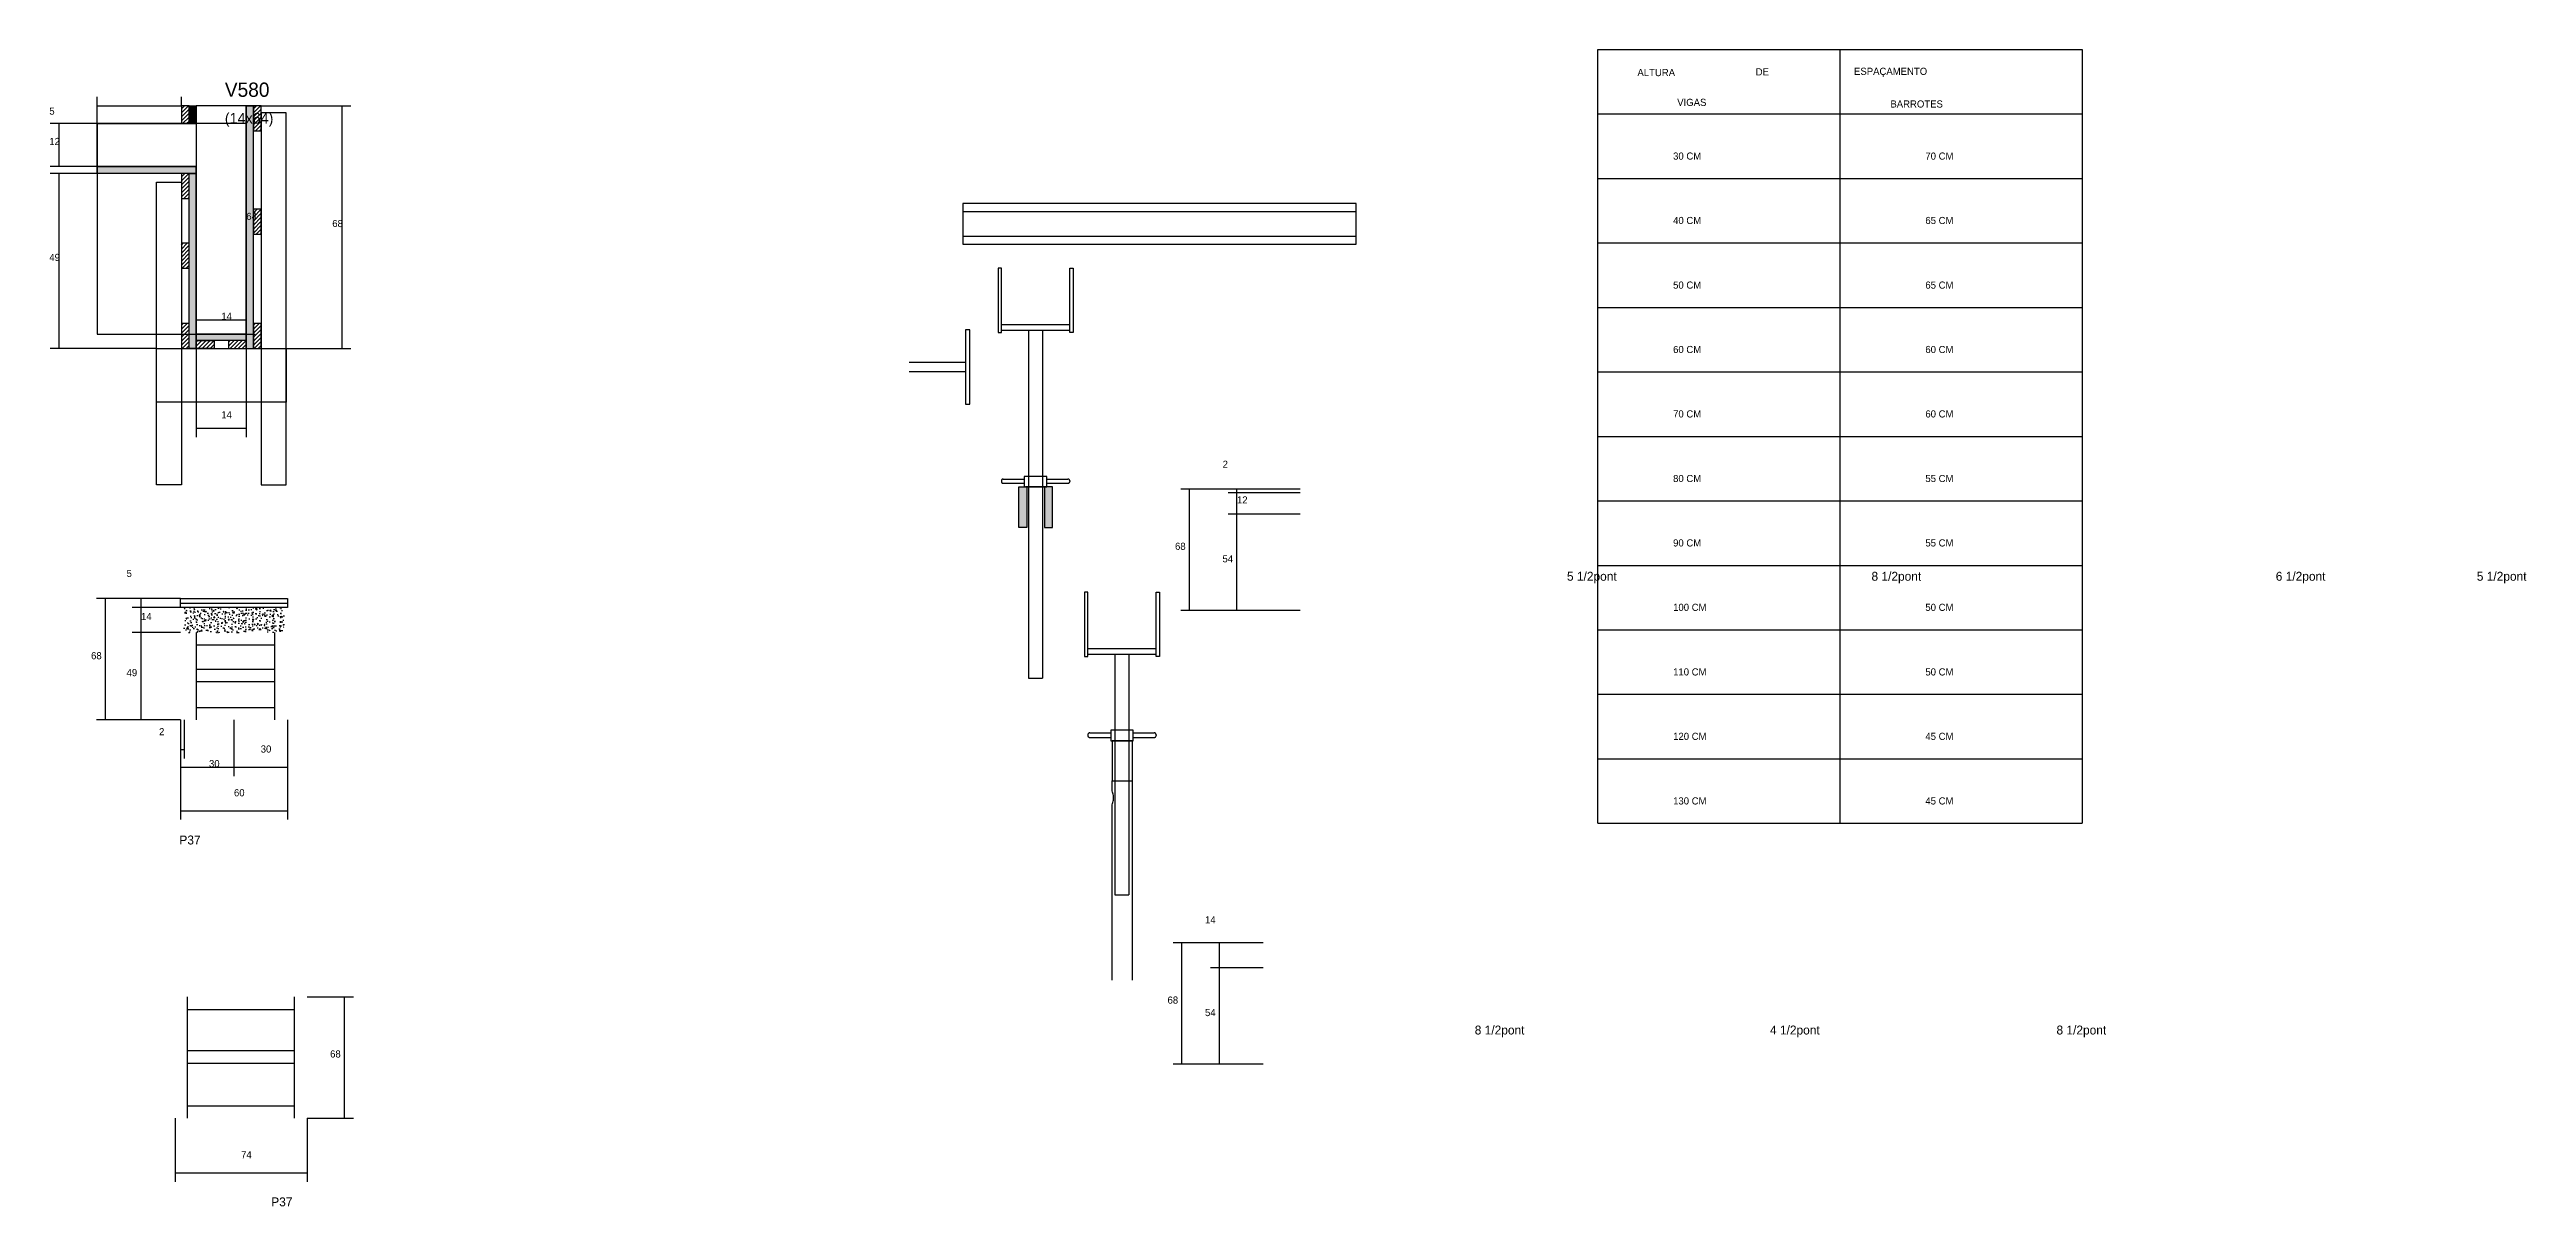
# Model space of a CAD drawing. Header units: metres. Extents: x -2848 to 21926, y -45195 to 1016.
# Drawn here: x 12702 to 14090, y -40217 to -39568 of the extents above; entities that cross this region are included whole.
import ezdxf

# ---------------------------------------------------------------- set-up
doc = ezdxf.new("R2010")
doc.units = ezdxf.units.M
for name, color, linetype in [('BARRA DE ANCORAGEM', 7, 'Continuous'), ('CONCRETO', 251, 'Continuous'), ('COTA', 4, 'Continuous'), ('Cota Seção (2x)', 4, 'Continuous'), ('Escoras', 2, 'Continuous'), ('Forcador', 251, 'Continuous'), ('GARFOS', 7, 'Continuous'), ('Hachura', 253, 'Continuous'), ('Madeira', 126, 'Continuous'), ('NOMENCLATURA', 7, 'Continuous'), ('Painéis', 200, 'Continuous'), ('Perfil Metálico', 251, 'Continuous'), ('SARR_2.2x7', 40, 'Continuous'), ('SARR_3.5x7', 81, 'Continuous'), ('SARR_EDITAR', 141, 'Continuous'), ('Texto Seção', 7, 'Continuous')]:
    doc.layers.add(name, color=color, linetype=linetype)

msp = doc.modelspace()

# ---------------------------------------------------------------- texts
at = {"layer": 'COTA'}
for s, p in [('5', (12701.6, -39605)), ('12', (12701.6, -39622)), ('68', (12860.2, -39668)), ('49', (12701.6, -39687)), ('14', (12798, -39775.2)), ('2', (13359.3, -39802.9)), ('12', (13367.3, -39822.9)), ('68', (13332.6, -39848.9)), ('5', (12744.9, -39864.1)), ('54', (13359.2, -39855.9)), ('14', (12753, -39888.2)), ('68', (12725, -39910.2)), ('49', (12744.9, -39919.7)), ('2', (12763.1, -39952.8)), ('30', (12820.1, -39962.5)), ('30', (12791.1, -39970.7)), ('60', (12805.1, -39987)), ('14', (13349.4, -40058.2)), ('68', (13328.4, -40103.2)), ('54', (13349.4, -40110.2)), ('68', (12859, -40133.4)), ('74', (12809.1, -40189.9))]:
    msp.add_text(s, height=4, dxfattribs=at).set_placement(p)
at = {"layer": 'Cota Seção (2x)'}
for s, p in [('64', (12812, -39664)), ('14', (12798, -39720))]:
    msp.add_text(s, height=4, dxfattribs=at).set_placement(p)
at = {"layer": 'GARFOS'}
for s, p in [('ALTURA   ', (13591.8, -39583.4)), ('DE', (13658.1, -39583)), ('ESPAÇAMENTO', (13713.2, -39582.7)), ('VIGAS', (13614.1, -39600.1)), ('BARROTES', (13733.6, -39601)), ('30 CM', (13611.8, -39630.2)), ('70 CM', (13753.2, -39630.2)), ('40 CM', (13611.8, -39666.3)), ('65 CM', (13753.2, -39666.3)), ('50 CM', (13611.8, -39702.5)), ('65 CM', (13753.2, -39702.5)), ('60 CM', (13611.8, -39738.6)), ('60 CM', (13753.2, -39738.6)), ('70 CM', (13611.8, -39774.7)), ('60 CM', (13753.2, -39774.7)), ('80 CM', (13611.8, -39810.9)), ('55 CM', (13753.2, -39810.9)), ('90 CM', (13611.8, -39847)), ('55 CM', (13753.2, -39847)), ('100 CM', (13611.8, -39883.1)), ('50 CM', (13753.2, -39883.1)), ('110 CM', (13611.8, -39919.3)), ('50 CM', (13753.2, -39919.3)), ('120 CM', (13611.8, -39955.4)), ('45 CM', (13753.2, -39955.4)), ('130 CM', (13611.8, -39991.6)), ('45 CM', (13753.2, -39991.6))]:
    msp.add_text(s, height=4, dxfattribs=at).set_placement(p)
at = {"layer": 'NOMENCLATURA'}
for s, p in [('5 1/2pont', (13552.3, -39866.2)), ('8 1/2pont', (13723, -39866.2)), ('6 1/2pont', (13949.6, -39866.2)), ('5 1/2pont', (14062.3, -39866.2)), ('P37', (12774.5, -40014)), ('8 1/2pont', (13500.6, -40120.5)), ('4 1/2pont', (13666.1, -40120.5)), ('8 1/2pont', (13826.7, -40120.5)), ('P37', (12826, -40216.8))]:
    msp.add_text(s, height=5, dxfattribs=at).set_placement(p)
at = {"layer": 'Texto Seção'}
for s, height, p in [('V580', 8, (12800, -39595)), ('(14x64)', 6, (12800, -39610))]:
    msp.add_text(s, height=height, dxfattribs=at).set_placement(p)

# ---------------------------------------------------------------- hatches: boundary and pattern name
at = {"layer": 'COTA'}
h = msp.add_hatch(dxfattribs=at)
h.set_pattern_fill('AR-CONC', scale=0.03)
h.paths.add_polyline_path([(12777.1, -39895.2), (12777.1, -39881.2), (12777.1, -39881.2), (12833.1, -39881.2), (12833.1, -39881.2), (12833.1, -39895.2), (12833.1, -39895.2), (12777.1, -39895.2)])
at = {"layer": 'Hachura'}
h = msp.add_hatch(dxfattribs=at)
h.set_pattern_fill('ANSI31', scale=0.5)
h.paths.add_polyline_path([(12780, -39600), (12775.6, -39600), (12775.6, -39600), (12775.6, -39610), (12775.6, -39610), (12780, -39610), (12780, -39610), (12780, -39600)])
h = msp.add_hatch(color=8, dxfattribs=at)
h.dxf.hatch_style = 1
h.paths.add_polyline_path([(12780, -39610), (12784, -39610), (12784, -39610), (12784, -39600), (12784, -39600), (12780, -39600), (12780, -39600), (12780, -39610)])
h = msp.add_hatch(color=8, dxfattribs=at)
h.dxf.hatch_style = 1
h.paths.add_polyline_path([(12816, -39600), (12812, -39600), (12812, -39600), (12812, -39736), (12812, -39736), (12816, -39736), (12816, -39736), (12816, -39600)])
h = msp.add_hatch(dxfattribs=at)
h.set_pattern_fill('ANSI31', scale=0.5)
h.paths.add_polyline_path([(12820.4, -39600), (12816, -39600), (12816, -39600), (12816, -39614), (12816, -39614), (12820.4, -39614), (12820.4, -39614), (12820.4, -39600)])
h = msp.add_hatch(color=8, dxfattribs=at)
h.dxf.hatch_style = 1
h.paths.add_polyline_path([(12728.4, -39638), (12728.4, -39634), (12728.4, -39634), (12784, -39634), (12784, -39634), (12784, -39638), (12784, -39638), (12728.4, -39638)])
h = msp.add_hatch(dxfattribs=at)
h.set_pattern_fill('ANSI31', scale=0.5)
h.paths.add_polyline_path([(12780, -39638), (12775.6, -39638), (12775.6, -39638), (12775.6, -39652), (12775.6, -39652), (12780, -39652), (12780, -39652), (12780, -39638)])
h = msp.add_hatch(color=8, dxfattribs=at)
h.dxf.hatch_style = 1
h.paths.add_polyline_path([(12780, -39638), (12784, -39638), (12784, -39638), (12784, -39736), (12784, -39736), (12780, -39736), (12780, -39736), (12780, -39638)])
h = msp.add_hatch(dxfattribs=at)
h.set_pattern_fill('ANSI31', scale=0.5)
h.paths.add_polyline_path([(12820.4, -39658), (12816, -39658), (12816, -39658), (12816, -39672), (12816, -39672), (12820.4, -39672), (12820.4, -39672), (12820.4, -39658)])
h = msp.add_hatch(dxfattribs=at)
h.set_pattern_fill('ANSI31', scale=0.5)
h.paths.add_polyline_path([(12780, -39677), (12775.6, -39677), (12775.6, -39677), (12775.6, -39691), (12775.6, -39691), (12780, -39691), (12780, -39691), (12780, -39677)])
h = msp.add_hatch(dxfattribs=at)
h.set_pattern_fill('ANSI31', scale=0.5)
h.paths.add_polyline_path([(12780, -39722), (12775.6, -39722), (12775.6, -39722), (12775.6, -39736), (12775.6, -39736), (12780, -39736), (12780, -39736), (12780, -39722)])
h = msp.add_hatch(dxfattribs=at)
h.set_pattern_fill('ANSI31', scale=0.5)
h.paths.add_polyline_path([(12820.4, -39722), (12816, -39722), (12816, -39722), (12816, -39736), (12816, -39736), (12820.4, -39736), (12820.4, -39736), (12820.4, -39722)])
h = msp.add_hatch(color=8, dxfattribs=at)
h.dxf.hatch_style = 1
h.paths.add_polyline_path([(12784, -39731.6), (12784, -39728), (12784, -39728), (12812, -39728), (12812, -39728), (12812, -39731.6), (12812, -39731.6), (12784, -39731.6)])
h = msp.add_hatch(dxfattribs=at)
h.set_pattern_fill('ANSI31', scale=0.5)
h.paths.add_polyline_path([(12784, -39736), (12784, -39731.6), (12784, -39731.6), (12794, -39731.6), (12794, -39731.6), (12794, -39736), (12794, -39736), (12784, -39736)])
h = msp.add_hatch(dxfattribs=at)
h.set_pattern_fill('ANSI31', scale=0.5)
h.paths.add_polyline_path([(12812, -39736), (12812, -39731.6), (12812, -39731.6), (12802, -39731.6), (12802, -39731.6), (12802, -39736), (12802, -39736), (12812, -39736)])
at = {"layer": 'Perfil Metálico'}
h = msp.add_hatch(color=8, dxfattribs=at)
h.dxf.hatch_style = 1
h.paths.add_polyline_path([(13245, -39836.3), (13249.5, -39836.3), (13249.5, -39813.5), (13245, -39813.5)])
h = msp.add_hatch(color=8, dxfattribs=at)
h.dxf.hatch_style = 1
h.paths.add_polyline_path([(13259.4, -39836.3), (13263.9, -39836.3), (13263.9, -39813.5), (13259.4, -39813.5)])

# ---------------------------------------------------------------- linework, layer by layer
at = {"layer": 'BARRA DE ANCORAGEM'}
for p, q in [((13183.6, -39743.7), (13215.2, -39743.7)), ((13183.6, -39749), (13215.2, -39749))]:
    msp.add_line(p, q, dxfattribs=at)
msp.add_lwpolyline([(13217.6, -39767.2), (13217.6, -39725.5), (13215.2, -39725.5), (13215.2, -39767.2)], close=True, dxfattribs=at)
at = {"layer": 'CONCRETO'}
for points in [[(12812, -39624), (12812, -39624), (12812, -39656), (12812, -39656), (12812, -39728), (12784, -39728), (12784, -39634), (12728.4, -39634), (12728.4, -39610), (12784, -39610)], [(12784, -39634), (12784, -39636), (12784, -39636), (12784, -39728), (12812, -39728), (12812, -39600), (12816, -39600), (12816, -39600), (12784, -39600), (12784, -39610)]]:
    msp.add_lwpolyline(points, dxfattribs=at)
for points in [[(12728.4, -39728), (12812, -39728), (12812, -39610), (12728.4, -39610)], [(12784, -39728), (12816, -39728), (12816, -39600), (12784, -39600)]]:
    msp.add_lwpolyline(points, close=True, dxfattribs=at)
at = {"layer": 'COTA'}
for p, q in [((12728.4, -39610), (12728.4, -39595)), ((12775.6, -39600), (12775.6, -39595)), ((12728.4, -39610), (12702.1, -39610)), ((12707.1, -39634), (12707.1, -39610)), ((12728.4, -39600), (12775.6, -39600)), ((12820.4, -39600), (12870.7, -39600)), ((12865.7, -39736), (12865.7, -39600)), ((12728.4, -39634), (12702.1, -39634)), ((12766, -39638), (12702.1, -39638)), ((12707.1, -39736), (12707.1, -39638)), ((12761.6, -39736), (12702.1, -39736)), ((12784, -39736), (12784, -39785.7)), ((12812, -39736), (12812, -39785.7)), ((12834.4, -39736), (12870.7, -39736)), ((12784, -39780.7), (12812, -39780.7)), ((13402.8, -39814.9), (13335.8, -39814.9)), ((13340.8, -39882.9), (13340.8, -39814.9)), ((13402.8, -39814.9), (13362.3, -39814.9)), ((13402.8, -39816.9), (13362.3, -39816.9)), ((13402.8, -39816.9), (13362.3, -39816.9)), ((13367.3, -39816.9), (13367.3, -39814.9)), ((13367.3, -39828.9), (13367.3, -39816.9)), ((13402.8, -39828.9), (13362.3, -39828.9)), ((13402.8, -39828.9), (13362.3, -39828.9)), ((13367.3, -39882.9), (13367.3, -39828.9)), ((12775.1, -39876.2), (12728.1, -39876.2)), ((12733.1, -39944.2), (12733.1, -39876.2)), ((12775.1, -39876.2), (12748, -39876.2)), ((12775.1, -39881.2), (12748, -39881.2)), ((12775.1, -39881.2), (12748, -39881.2)), ((12753, -39881.2), (12753, -39876.2)), ((12753, -39895.2), (12753, -39881.2)), ((13402.8, -39882.9), (13335.8, -39882.9)), ((13402.8, -39882.9), (13362.3, -39882.9)), ((12775.1, -39895.2), (12748, -39895.2)), ((12775.1, -39895.2), (12748, -39895.2)), ((12753, -39944.2), (12753, -39895.2)), ((12775.1, -39944.2), (12728.1, -39944.2)), ((12775.1, -39944.2), (12748, -39944.2)), ((12775.1, -39944.2), (12775.1, -39975.7)), ((12775.1, -39944.2), (12775.1, -40000.1)), ((12775.1, -39944.2), (12775.1, -39965.8)), ((12777.1, -39944.2), (12777.1, -39965.8)), ((12805.1, -39944.2), (12805.1, -39975.7)), ((12805.1, -39944.2), (12805.1, -39975.7)), ((12835.1, -39944.2), (12835.1, -39975.7)), ((12835.1, -39944.2), (12835.1, -40000.1)), ((12775.1, -39960.8), (12777.1, -39960.8)), ((12775.1, -39970.7), (12805.1, -39970.7)), ((12805.1, -39970.7), (12835.1, -39970.7)), ((12775.1, -39995.1), (12835.1, -39995.1)), ((13382, -40069.2), (13331.5, -40069.2)), ((13336.5, -40137.2), (13336.5, -40069.2)), ((13382, -40069.2), (13352.5, -40069.2)), ((13357.5, -40083.2), (13357.5, -40069.2)), ((13382, -40083.2), (13352.5, -40083.2)), ((13382, -40083.2), (13352.5, -40083.2)), ((13357.5, -40137.2), (13357.5, -40083.2)), ((12846.1, -40099.4), (12872.1, -40099.4)), ((12867.1, -40167.4), (12867.1, -40099.4)), ((13382, -40137.2), (13331.5, -40137.2)), ((13382, -40137.2), (13352.5, -40137.2)), ((12772.1, -40167.4), (12772.1, -40203)), ((12846.1, -40167.4), (12846.1, -40203)), ((12846.1, -40167.4), (12872.1, -40167.4)), ((12772.1, -40198), (12846.1, -40198))]:
    msp.add_line(p, q, dxfattribs=at)
at = {"layer": 'Cota Seção (2x)'}
for p, q in [((12812, -39728), (12812, -39600)), ((12812, -39600), (12817, -39600)), ((12784, -39736), (12784, -39715)), ((12784, -39720), (12812, -39720)), ((12812, -39736), (12812, -39715)), ((12812, -39728), (12817, -39728))]:
    msp.add_line(p, q, dxfattribs=at)
at = {"layer": 'Escoras'}
for p, q in [((13260.1, -39813.5), (13248.8, -39813.5)), ((13308.5, -39955.9), (13297.3, -39955.9)), ((13297.3, -39955.9), (13297.3, -39978.4)), ((13308.5, -39955.9), (13308.5, -40090)), ((13297.3, -39978.4), (13308.5, -39978.4)), ((13297.3, -39984), (13297.3, -39978.4)), ((13297.5, -39984.6), (13297.3, -39984)), ((13297.8, -39985.2), (13297.5, -39984.6)), ((13297.9, -39985.9), (13297.8, -39985.2)), ((13298.1, -39986.5), (13297.9, -39985.9)), ((13297.3, -39991.7), (13297.5, -39991.1)), ((13297.3, -40090), (13297.3, -39991.7)), ((13297.5, -39991.1), (13297.8, -39990.5)), ((13297.8, -39990.5), (13297.9, -39989.8)), ((13297.9, -39989.8), (13298.1, -39989.2)), ((13298.1, -39987.2), (13298.1, -39986.5)), ((13298.2, -39987.8), (13298.1, -39987.2)), ((13298.1, -39988.5), (13298.2, -39987.8)), ((13298.1, -39989.2), (13298.1, -39988.5))]:
    msp.add_line(p, q, dxfattribs=at)
at = {"layer": 'Forcador'}
for p, q in [((13235.3, -39722.6), (13273.6, -39722.6)), ((13235.3, -39725.8), (13273.6, -39725.8)), ((13250.5, -39725.8), (13250.5, -39836.3)), ((13258.4, -39725.8), (13258.4, -39836.3)), ((13235.4, -39809.8), (13235.3, -39809.9)), ((13235.3, -39809.9), (13235.3, -39810)), ((13235.3, -39810), (13235.3, -39810.2)), ((13235.3, -39810.2), (13235.3, -39810.6)), ((13235.3, -39810.6), (13235.3, -39810.8)), ((13235.3, -39810.8), (13235.3, -39810.9)), ((13235.3, -39810.9), (13235.4, -39811)), ((13235.5, -39809.6), (13235.4, -39809.7)), ((13235.4, -39809.7), (13235.4, -39809.8)), ((13235.4, -39811), (13235.4, -39811.1)), ((13235.4, -39811.1), (13235.5, -39811.2)), ((13235.6, -39809.5), (13235.5, -39809.6)), ((13235.5, -39811.2), (13235.6, -39811.3)), ((13235.7, -39809.4), (13235.6, -39809.5)), ((13235.6, -39811.3), (13235.7, -39811.4)), ((13235.8, -39809.3), (13235.7, -39809.4)), ((13235.7, -39811.4), (13235.8, -39811.5)), ((13235.9, -39809.2), (13235.8, -39809.3)), ((13235.8, -39811.5), (13235.9, -39811.6)), ((13236.1, -39809.2), (13235.9, -39809.2)), ((13235.9, -39811.6), (13236.1, -39811.6)), ((13236.2, -39809.2), (13236.1, -39809.2)), ((13236.1, -39811.6), (13236.2, -39811.6)), ((13236.3, -39809.2), (13236.2, -39809.2)), ((13236.2, -39811.6), (13236.3, -39811.6)), ((13236.3, -39809.2), (13248.1, -39809.2)), ((13236.3, -39811.6), (13248.1, -39811.6)), ((13260.7, -39809.2), (13272.5, -39809.2)), ((13260.7, -39811.6), (13272.5, -39811.6)), ((13272.7, -39809.2), (13272.5, -39809.2)), ((13272.5, -39811.6), (13272.7, -39811.6)), ((13272.8, -39809.2), (13272.7, -39809.2)), ((13272.7, -39811.6), (13272.8, -39811.6)), ((13272.9, -39809.2), (13272.8, -39809.2)), ((13272.8, -39811.6), (13272.9, -39811.6)), ((13273.1, -39809.3), (13272.9, -39809.2)), ((13272.9, -39811.6), (13273.1, -39811.5)), ((13273.2, -39809.4), (13273.1, -39809.3)), ((13273.1, -39811.5), (13273.2, -39811.4)), ((13273.3, -39809.5), (13273.2, -39809.4)), ((13273.2, -39811.4), (13273.3, -39811.3)), ((13273.4, -39809.6), (13273.3, -39809.5)), ((13273.3, -39811.3), (13273.4, -39811.2)), ((13273.4, -39809.7), (13273.4, -39809.6)), ((13273.5, -39809.8), (13273.4, -39809.7)), ((13273.4, -39811.1), (13273.5, -39811)), ((13273.4, -39811.2), (13273.4, -39811.1)), ((13273.5, -39809.9), (13273.5, -39809.8)), ((13273.6, -39810), (13273.5, -39809.9)), ((13273.5, -39810.9), (13273.6, -39810.8)), ((13273.5, -39811), (13273.5, -39810.9)), ((13273.6, -39810.2), (13273.6, -39810)), ((13273.6, -39810.2), (13273.6, -39810.6)), ((13273.6, -39810.8), (13273.6, -39810.6)), ((13250.5, -39836.3), (13250.5, -39859.1)), ((13258.4, -39836.3), (13258.4, -39859.1)), ((13250.5, -39859.1), (13250.5, -39920.8)), ((13258.4, -39859.1), (13258.4, -39920.8)), ((13283.8, -39904.1), (13322, -39904.1)), ((13283.8, -39907.3), (13322, -39907.3)), ((13298.9, -39907.3), (13298.9, -40042.3)), ((13306.8, -39907.3), (13306.8, -40042.3)), ((13250.5, -39920.8), (13258.4, -39920.8)), ((13283.9, -39952), (13283.8, -39952.1)), ((13283.8, -39952.1), (13283.8, -39952.3)), ((13283.8, -39952.3), (13283.8, -39952.4)), ((13283.8, -39952.4), (13283.8, -39952.5)), ((13283.8, -39952.5), (13283.8, -39953)), ((13283.8, -39953), (13283.8, -39953.1)), ((13283.8, -39953.1), (13283.8, -39953.2)), ((13283.8, -39953.2), (13283.8, -39953.4)), ((13283.8, -39953.4), (13283.9, -39953.5)), ((13284, -39951.9), (13283.9, -39952)), ((13283.9, -39953.5), (13284, -39953.6)), ((13284.1, -39951.8), (13284, -39951.9)), ((13284, -39953.6), (13284.1, -39953.7)), ((13284.2, -39951.7), (13284.1, -39951.8)), ((13284.1, -39953.7), (13284.2, -39953.8)), ((13284.3, -39951.6), (13284.2, -39951.7)), ((13284.2, -39953.8), (13284.3, -39953.9)), ((13284.4, -39951.6), (13284.3, -39951.6)), ((13284.3, -39953.9), (13284.4, -39953.9)), ((13284.5, -39951.5), (13284.4, -39951.6)), ((13284.4, -39953.9), (13284.5, -39954)), ((13284.6, -39951.5), (13284.5, -39951.5)), ((13284.5, -39954), (13284.6, -39954)), ((13284.8, -39951.5), (13284.6, -39951.5)), ((13284.6, -39954), (13284.8, -39954)), ((13284.8, -39951.5), (13296.6, -39951.5)), ((13284.8, -39954), (13296.6, -39954)), ((13309.2, -39951.5), (13321, -39951.5)), ((13309.2, -39954), (13321, -39954)), ((13321.1, -39951.5), (13321, -39951.5)), ((13321, -39954), (13321.1, -39954)), ((13321.3, -39951.5), (13321.1, -39951.5)), ((13321.1, -39954), (13321.3, -39954)), ((13321.4, -39951.6), (13321.3, -39951.5)), ((13321.3, -39954), (13321.4, -39953.9)), ((13321.5, -39951.6), (13321.4, -39951.6)), ((13321.4, -39953.9), (13321.5, -39953.9)), ((13321.6, -39951.7), (13321.5, -39951.6)), ((13321.5, -39953.9), (13321.6, -39953.8)), ((13321.7, -39951.8), (13321.6, -39951.7)), ((13321.6, -39953.8), (13321.7, -39953.7)), ((13321.8, -39951.9), (13321.7, -39951.8)), ((13321.7, -39953.7), (13321.8, -39953.6)), ((13321.9, -39952), (13321.8, -39951.9)), ((13321.8, -39953.6), (13321.9, -39953.5)), ((13321.9, -39952.1), (13321.9, -39952)), ((13322, -39952.3), (13321.9, -39952.1)), ((13321.9, -39953.4), (13322, -39953.2)), ((13321.9, -39953.5), (13321.9, -39953.4)), ((13322, -39952.4), (13322, -39952.3)), ((13322, -39952.5), (13322, -39952.4)), ((13322, -39952.5), (13322, -39953)), ((13322, -39953.1), (13322, -39953)), ((13322, -39953.2), (13322, -39953.1)), ((13298.9, -40042.3), (13306.8, -40042.3))]:
    msp.add_line(p, q, dxfattribs=at)
for points in [[(13233.4, -39691.1), (13233.4, -39727.1), (13235.3, -39727.1), (13235.3, -39691.1)], [(13275.5, -39691.1), (13275.5, -39727.1), (13273.6, -39727.1), (13273.6, -39691.1)], [(13248.1, -39807.7), (13248.1, -39813.5), (13260.7, -39813.5), (13260.7, -39807.7)], [(13281.8, -39872.6), (13281.8, -39908.6), (13283.8, -39908.6), (13283.8, -39872.6)], [(13323.9, -39872.6), (13323.9, -39908.6), (13322, -39908.6), (13322, -39872.6)], [(13296.6, -39950), (13296.6, -39955.9), (13309.2, -39955.9), (13309.2, -39950)]]:
    msp.add_lwpolyline(points, close=True, dxfattribs=at)
at = {"layer": 'GARFOS'}
for p, q in [((13569.6, -40002.1), (13569.6, -39568.5)), ((13569.6, -39568.5), (13841.1, -39568.5)), ((13705.3, -39568.5), (13705.3, -40002.1)), ((13841.1, -39568.5), (13841.1, -40002.1)), ((13569.6, -39604.6), (13841.1, -39604.6)), ((13569.6, -39640.7), (13841.1, -39640.7)), ((13569.6, -39676.9), (13841.1, -39676.9)), ((13569.6, -39713), (13841.1, -39713)), ((13569.6, -39749.1), (13841.1, -39749.1)), ((13569.6, -39785.3), (13841.1, -39785.3)), ((13569.6, -39821.4), (13841.1, -39821.4)), ((13569.6, -39857.6), (13841.1, -39857.6)), ((13569.6, -39893.7), (13841.1, -39893.7)), ((13569.6, -39929.8), (13841.1, -39929.8)), ((13569.6, -39966), (13841.1, -39966)), ((13569.6, -40002.1), (13841.1, -40002.1))]:
    msp.add_line(p, q, dxfattribs=at)
at = {"layer": 'Madeira'}
for points in [[(12780, -39600), (12775.6, -39600), (12775.6, -39610), (12780, -39610)], [(12820.4, -39600), (12816, -39600), (12816, -39614), (12820.4, -39614)], [(12780, -39638), (12775.6, -39638), (12775.6, -39652), (12780, -39652)], [(12820.4, -39658), (12816, -39658), (12816, -39672), (12820.4, -39672)], [(12780, -39677), (12775.6, -39677), (12775.6, -39691), (12780, -39691)], [(12780, -39722), (12775.6, -39722), (12775.6, -39736), (12780, -39736)], [(12820.4, -39722), (12816, -39722), (12816, -39736), (12820.4, -39736)], [(12784, -39736), (12784, -39731.6), (12794, -39731.6), (12794, -39736)], [(12812, -39736), (12812, -39731.6), (12802, -39731.6), (12802, -39736)]]:
    msp.add_lwpolyline(points, close=True, dxfattribs=at)
at = {"layer": 'Painéis'}
for p, q in [((12728.4, -39634), (12784, -39634)), ((12728.4, -39638), (12728.4, -39634)), ((12784, -39638), (12784, -39634)), ((12784, -39736), (12784, -39638))]:
    msp.add_line(p, q, dxfattribs=at)
for points in [[(12780, -39600), (12784, -39600), (12784, -39610), (12780, -39610)], [(12816, -39600), (12812, -39600), (12812, -39736), (12816, -39736)], [(12728.4, -39638), (12728.4, -39634), (12784, -39634), (12784, -39638)], [(12780, -39638), (12784, -39638), (12784, -39736), (12780, -39736)], [(12784, -39731.6), (12784, -39728), (12812, -39728), (12812, -39731.6)], [(12775.1, -39876.2), (12835.1, -39876.2), (12835.1, -39881.2), (12775.1, -39881.2)]]:
    msp.add_lwpolyline(points, close=True, dxfattribs=at)
at = {"layer": 'Perfil Metálico'}
for p, q in [((13213.6, -39659.3), (13434.1, -39659.3)), ((13213.6, -39673.1), (13434.1, -39673.1))]:
    msp.add_line(p, q, dxfattribs=at)
for points in [[(13213.6, -39677.6), (13434.1, -39677.6), (13434.1, -39654.8), (13213.6, -39654.8)], [(13249.5, -39836.3), (13245, -39836.3), (13245, -39813.5), (13249.5, -39813.5)], [(13259.4, -39836.3), (13263.9, -39836.3), (13263.9, -39813.5), (13259.4, -39813.5)]]:
    msp.add_lwpolyline(points, close=True, dxfattribs=at)
at = {"layer": 'SARR_2.2x7'}
for p, q in [((12784.1, -39944.2), (12784.1, -39895.2)), ((12784.1, -39902.2), (12805.1, -39902.2)), ((12805.1, -39902.2), (12828.1, -39902.2)), ((12828.1, -39944.2), (12828.1, -39895.2)), ((12784.1, -39915.7), (12805.1, -39915.7)), ((12805.1, -39915.7), (12828.1, -39915.7)), ((12784.1, -39922.7), (12805.1, -39922.7)), ((12805.1, -39922.7), (12828.1, -39922.7)), ((12784.1, -39937.2), (12805.1, -39937.2)), ((12805.1, -39937.2), (12828.1, -39937.2)), ((12779.1, -40167.4), (12779.1, -40099.4)), ((12779.1, -40106.4), (12839.1, -40106.4)), ((12839.1, -40167.4), (12839.1, -40099.4)), ((12779.1, -40129.5), (12839.1, -40129.5)), ((12779.1, -40136.5), (12839.1, -40136.5)), ((12779.1, -40160.4), (12839.1, -40160.4))]:
    msp.add_line(p, q, dxfattribs=at)
at = {"layer": 'SARR_3.5x7'}
for points in [[(12834.4, -39603.9), (12820.4, -39603.9), (12820.4, -39812.5), (12834.4, -39812.5)], [(12761.6, -39642.8), (12775.6, -39642.8), (12775.6, -39812.5), (12761.6, -39812.5)], [(12761.6, -39736), (12834.4, -39736), (12834.4, -39766.1), (12761.6, -39766.1)]]:
    msp.add_lwpolyline(points, close=True, dxfattribs=at)
at = {"layer": 'SARR_EDITAR'}
for p, q in [((12775.1, -39878.7), (12805.1, -39878.7)), ((12805.1, -39878.7), (12835.1, -39878.7))]:
    msp.add_line(p, q, dxfattribs=at)

msp.set_redraw_order([(e.dxf.handle, doc.entitydb.next_handle()) for e in msp.query("TEXT MTEXT ATTDEF DIMENSION ARC_DIMENSION")])  # texts and dimensions are drawn at this point

doc.saveas('drawing.dxf')
